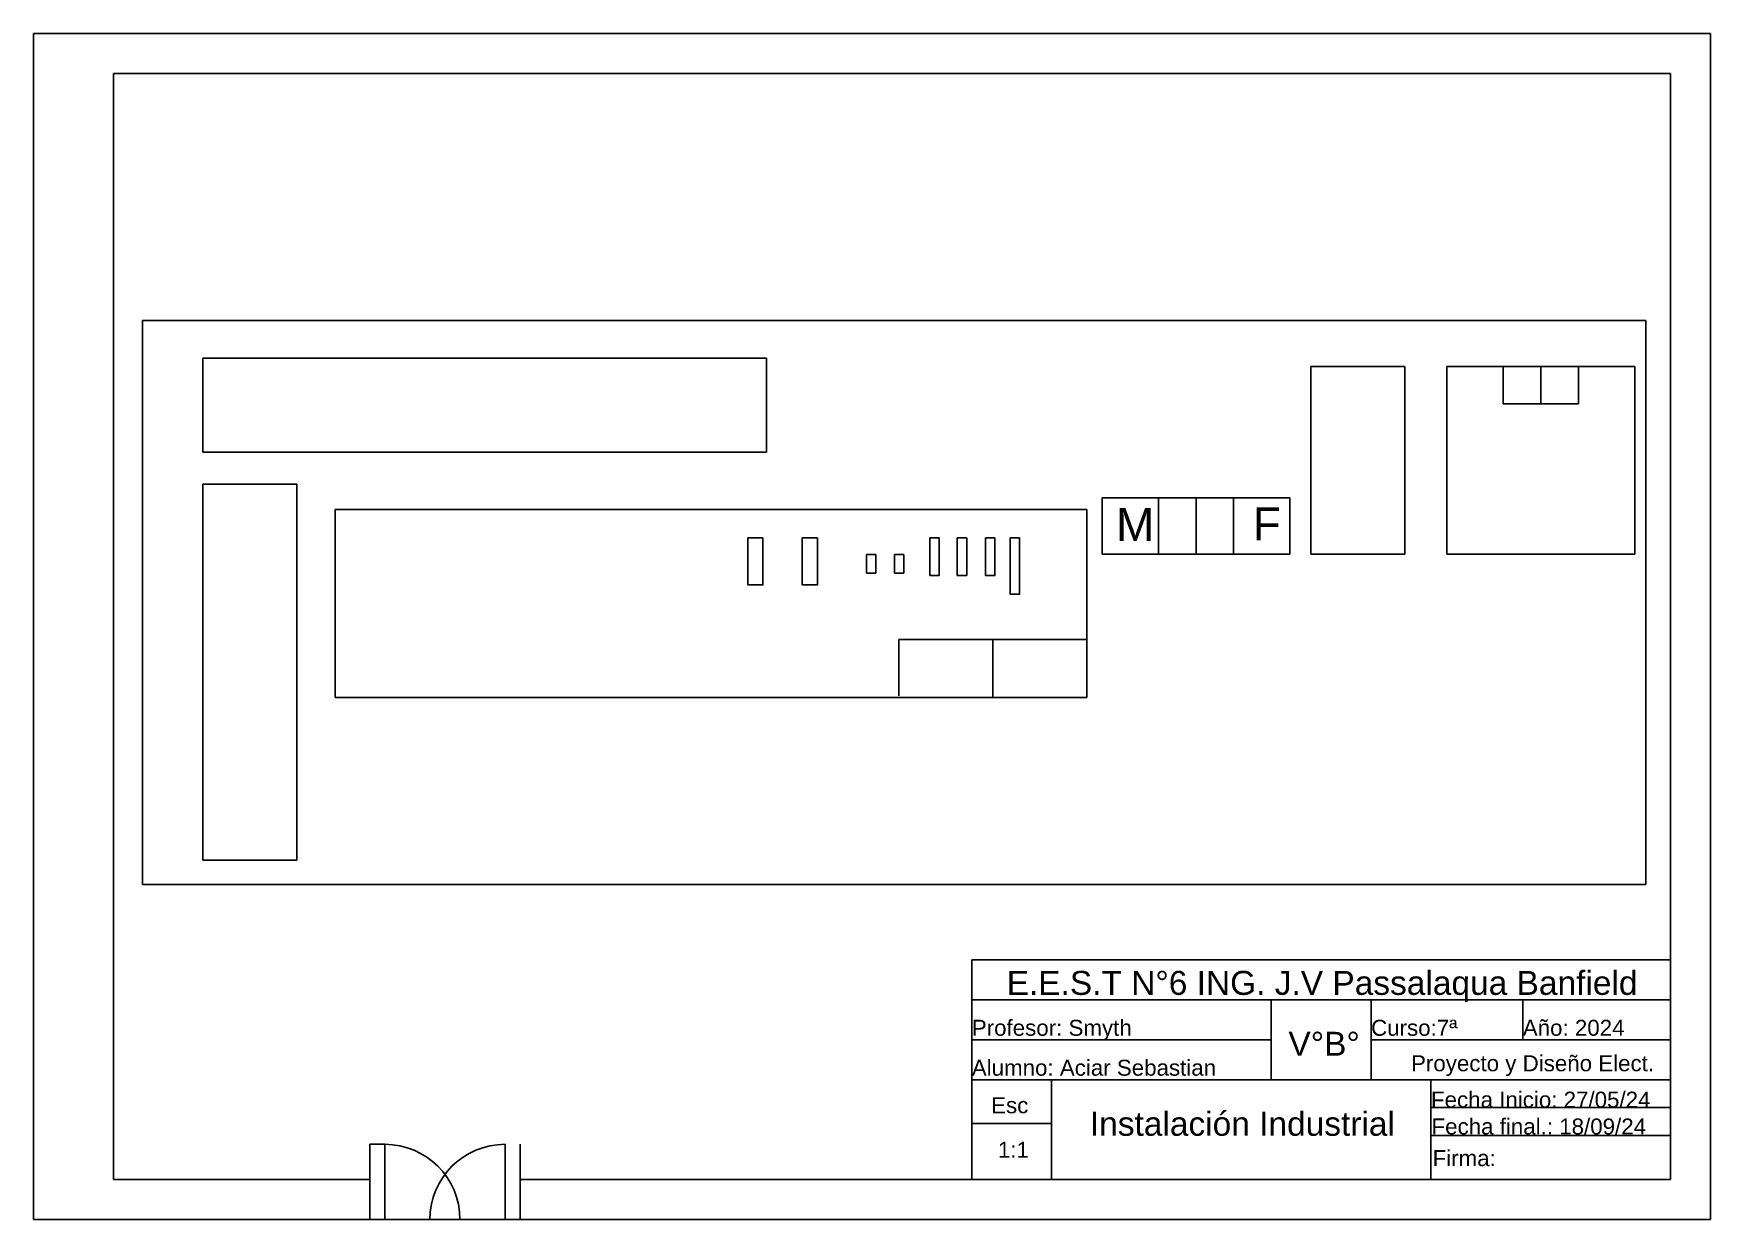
# Model space of a CAD drawing. Header units: metres. Extents: x 1827199 to 1827927, y 1261202 to 1261265.
# Drawn here: x 1827837.5 to 1827926.7, y 1261201.9 to 1261265 of the extents above; entities that cross this region are included whole.
import ezdxf

# ---------------------------------------------------------------- set-up
doc = ezdxf.new("R2010")
doc.units = ezdxf.units.M
doc.layers.add('NOMBRES', color=7, linetype='Continuous', true_color=0xffffff)
doc.layers.add('Ref', color=7, linetype='Continuous')
doc.styles.get("Standard").update_dxf_attribs({"font": 'arial.ttf'})

msp = doc.modelspace()

# ---------------------------------------------------------------- texts
for s, height, p in [('E.E.S.T N°6 ING. J.V Passalaqua Banfield', 1.275, (1827889.288, 1261213.814)), ('Profesor: Smyth', 0.85, (1827887.434, 1261211.637)), ('Curso:7ª', 0.85, (1827908.684, 1261211.637)), ('Año: 2024', 0.85, (1827916.759, 1261211.637)), ('V°B°', 1.275, (1827904.285, 1261210.574)), ('Proyecto y Diseño Elect.', 0.85, (1827910.811, 1261209.748)), ('Alumno: Aciar Sebastian', 0.85, (1827887.434, 1261209.512)), ('Esc', 0.85, (1827888.464, 1261207.513)), ('Fecha Inicio: 27/05/24', 0.85, (1827911.872, 1261207.812)), ('Instalación Industrial', 1.275, (1827893.718, 1261206.316)), ('Fecha final.: 18/09/24', 0.85, (1827911.901, 1261206.385)), ('1:1', 0.85, (1827888.823, 1261205.147)), ('Firma:', 0.85, (1827911.958, 1261204.7))]:
    msp.add_text(s, height=height).set_placement(p)
at = {"char_height": 1.75, "attachment_point": 1}
for s, insert in [('M', (1827895.109, 1261239.719)), ('F', (1827902.388, 1261239.752))]:
    msp.add_mtext_dynamic_manual_height_columns(s, width=44.02708, gutter_width=8.75, heights=[0], dxfattribs=dict(at, insert=insert))

# ---------------------------------------------------------------- linework, layer by layer
for p, q in [((1827837.497, 1261201.862), (1827837.497, 1261264.974)), ((1827837.497, 1261264.974), (1827926.747, 1261264.974)), ((1827926.747, 1261264.974), (1827926.747, 1261201.862)), ((1827841.747, 1261262.849), (1827841.747, 1261203.987)), ((1827841.747, 1261262.849), (1827924.622, 1261262.849)), ((1827924.622, 1261203.987), (1827924.622, 1261262.849)), ((1827843.303, 1261249.696), (1827843.303, 1261219.696)), ((1827923.303, 1261249.696), (1827843.303, 1261249.696)), ((1827923.303, 1261219.696), (1827923.303, 1261249.696)), ((1827876.512, 1261247.701), (1827846.512, 1261247.701)), ((1827846.512, 1261247.701), (1827846.512, 1261242.701)), ((1827876.512, 1261242.701), (1827876.512, 1261247.701)), ((1827905.479, 1261247.26), (1827910.479, 1261247.26)), ((1827905.479, 1261237.26), (1827905.479, 1261247.26)), ((1827910.479, 1261247.26), (1827910.479, 1261237.26)), ((1827912.72, 1261247.26), (1827922.72, 1261247.26)), ((1827912.72, 1261237.26), (1827912.72, 1261247.26)), ((1827915.72, 1261245.26), (1827915.72, 1261247.26)), ((1827917.72, 1261247.26), (1827917.72, 1261245.26)), ((1827919.72, 1261247.26), (1827919.72, 1261245.26)), ((1827922.72, 1261247.26), (1827922.72, 1261237.26)), ((1827917.72, 1261245.26), (1827915.72, 1261245.26)), ((1827919.72, 1261245.26), (1827917.72, 1261245.26)), ((1827846.512, 1261242.701), (1827876.512, 1261242.701)), ((1827846.512, 1261240.984), (1827851.512, 1261240.984)), ((1827846.512, 1261220.984), (1827846.512, 1261240.984)), ((1827851.512, 1261240.984), (1827851.512, 1261220.984)), ((1827894.367, 1261237.26), (1827894.367, 1261240.26)), ((1827897.367, 1261240.26), (1827894.367, 1261240.26)), ((1827897.367, 1261237.26), (1827897.367, 1261240.26)), ((1827899.367, 1261240.26), (1827897.367, 1261240.26)), ((1827899.367, 1261240.26), (1827899.367, 1261237.26)), ((1827901.367, 1261240.26), (1827899.367, 1261240.26)), ((1827901.367, 1261237.26), (1827901.367, 1261240.26)), ((1827904.367, 1261240.26), (1827901.367, 1261240.26)), ((1827904.367, 1261237.26), (1827904.367, 1261240.26)), ((1827853.554, 1261239.645), (1827893.554, 1261239.645)), ((1827853.554, 1261229.645), (1827853.554, 1261239.645)), ((1827893.554, 1261239.645), (1827893.554, 1261229.645)), ((1827881.822, 1261236.248), (1827881.822, 1261237.248)), ((1827881.822, 1261237.248), (1827882.322, 1261237.248)), ((1827882.322, 1261237.248), (1827882.322, 1261236.248)), ((1827883.32, 1261236.248), (1827883.32, 1261237.248)), ((1827883.32, 1261237.248), (1827883.82, 1261237.248)), ((1827883.82, 1261237.248), (1827883.82, 1261236.248)), ((1827897.367, 1261237.26), (1827894.367, 1261237.26)), ((1827899.367, 1261237.26), (1827897.367, 1261237.26)), ((1827899.367, 1261237.26), (1827901.367, 1261237.26)), ((1827901.367, 1261237.26), (1827904.367, 1261237.26)), ((1827910.479, 1261237.26), (1827905.479, 1261237.26)), ((1827922.72, 1261237.26), (1827912.72, 1261237.26)), ((1827882.322, 1261236.248), (1827881.822, 1261236.248)), ((1827883.82, 1261236.248), (1827883.32, 1261236.248)), ((1827883.554, 1261229.727), (1827883.554, 1261232.727)), ((1827883.554, 1261232.727), (1827888.554, 1261232.727)), ((1827893.554, 1261232.727), (1827888.554, 1261232.727)), ((1827888.554, 1261232.727), (1827888.554, 1261229.645)), ((1827893.554, 1261229.727), (1827893.554, 1261232.727)), ((1827893.554, 1261229.645), (1827853.554, 1261229.645)), ((1827851.512, 1261220.984), (1827846.512, 1261220.984)), ((1827843.303, 1261219.696), (1827923.303, 1261219.696)), ((1827887.434, 1261203.987), (1827887.434, 1261215.674)), ((1827887.434, 1261215.674), (1827924.622, 1261215.674)), ((1827887.434, 1261213.549), (1827924.622, 1261213.549)), ((1827887.434, 1261213.549), (1827889.559, 1261213.549)), ((1827887.434, 1261213.549), (1827887.859, 1261213.549)), ((1827903.372, 1261211.424), (1827903.372, 1261213.549)), ((1827908.684, 1261209.299), (1827908.684, 1261213.549)), ((1827916.759, 1261211.424), (1827916.759, 1261213.549)), ((1827887.434, 1261211.424), (1827903.372, 1261211.424)), ((1827903.372, 1261209.299), (1827903.372, 1261211.424)), ((1827924.622, 1261211.424), (1827908.684, 1261211.424)), ((1827887.434, 1261209.299), (1827903.372, 1261209.299)), ((1827891.684, 1261206.962), (1827891.684, 1261209.299)), ((1827908.684, 1261209.299), (1827903.372, 1261209.299)), ((1827908.684, 1261209.299), (1827924.622, 1261209.299)), ((1827911.872, 1261207.812), (1827911.872, 1261209.299)), ((1827887.434, 1261206.962), (1827891.684, 1261206.962)), ((1827891.684, 1261206.962), (1827891.684, 1261203.987)), ((1827924.622, 1261207.812), (1827911.872, 1261207.812)), ((1827911.872, 1261207.812), (1827911.872, 1261203.987)), ((1827924.622, 1261206.324), (1827911.872, 1261206.324)), ((1827863.394, 1261203.987), (1827924.622, 1261203.987)), ((1827924.622, 1261203.987), (1827887.434, 1261203.987)), ((1827837.497, 1261201.862), (1827926.747, 1261201.862))]:
    msp.add_line(p, q)
for points in [[(1827876.315, 1261238.134), (1827876.315, 1261235.634), (1827875.515, 1261235.634), (1827875.515, 1261238.134)], [(1827879.214, 1261238.134), (1827879.214, 1261235.634), (1827878.414, 1261235.634), (1827878.414, 1261238.134)], [(1827885.205, 1261238.134), (1827885.505, 1261238.134), (1827885.705, 1261238.134), (1827885.705, 1261236.134), (1827885.505, 1261236.134), (1827885.205, 1261236.134)], [(1827886.663, 1261238.134), (1827886.963, 1261238.134), (1827887.163, 1261238.134), (1827887.163, 1261236.134), (1827886.963, 1261236.134), (1827886.663, 1261236.134)], [(1827888.164, 1261238.134), (1827888.464, 1261238.134), (1827888.664, 1261238.134), (1827888.664, 1261236.134), (1827888.464, 1261236.134), (1827888.164, 1261236.134)], [(1827889.78, 1261235.134), (1827889.98, 1261235.134), (1827889.98, 1261238.134), (1827889.78, 1261238.134), (1827889.48, 1261238.134), (1827889.48, 1261235.134)]]:
    msp.add_lwpolyline(points, close=True)
at = {"layer": 'NOMBRES'}
for p, q in [((1827841.747, 1261203.987), (1827855.394, 1261203.987)), ((1827855.394, 1261203.987), (1827855.394, 1261201.862))]:
    msp.add_line(p, q, dxfattribs=at)
at = {"layer": 'Ref'}
for p, q in [((1827856.194, 1261205.862), (1827855.394, 1261205.862)), ((1827855.394, 1261205.862), (1827855.394, 1261201.862)), ((1827856.194, 1261201.862), (1827856.194, 1261205.862)), ((1827862.594, 1261201.862), (1827862.594, 1261205.862)), ((1827863.394, 1261205.862), (1827863.394, 1261201.862))]:
    msp.add_line(p, q, dxfattribs=at)
for centre, start, end in [((1827856.194, 1261201.862), 0, 90), ((1827862.594, 1261201.862), 90, 180)]:
    msp.add_arc(centre, 4, start, end, dxfattribs=at)

msp.set_redraw_order([(e.dxf.handle, doc.entitydb.next_handle()) for e in msp.query("TEXT MTEXT ATTDEF DIMENSION ARC_DIMENSION")])  # texts and dimensions are drawn at this point

doc.saveas('drawing.dxf')
